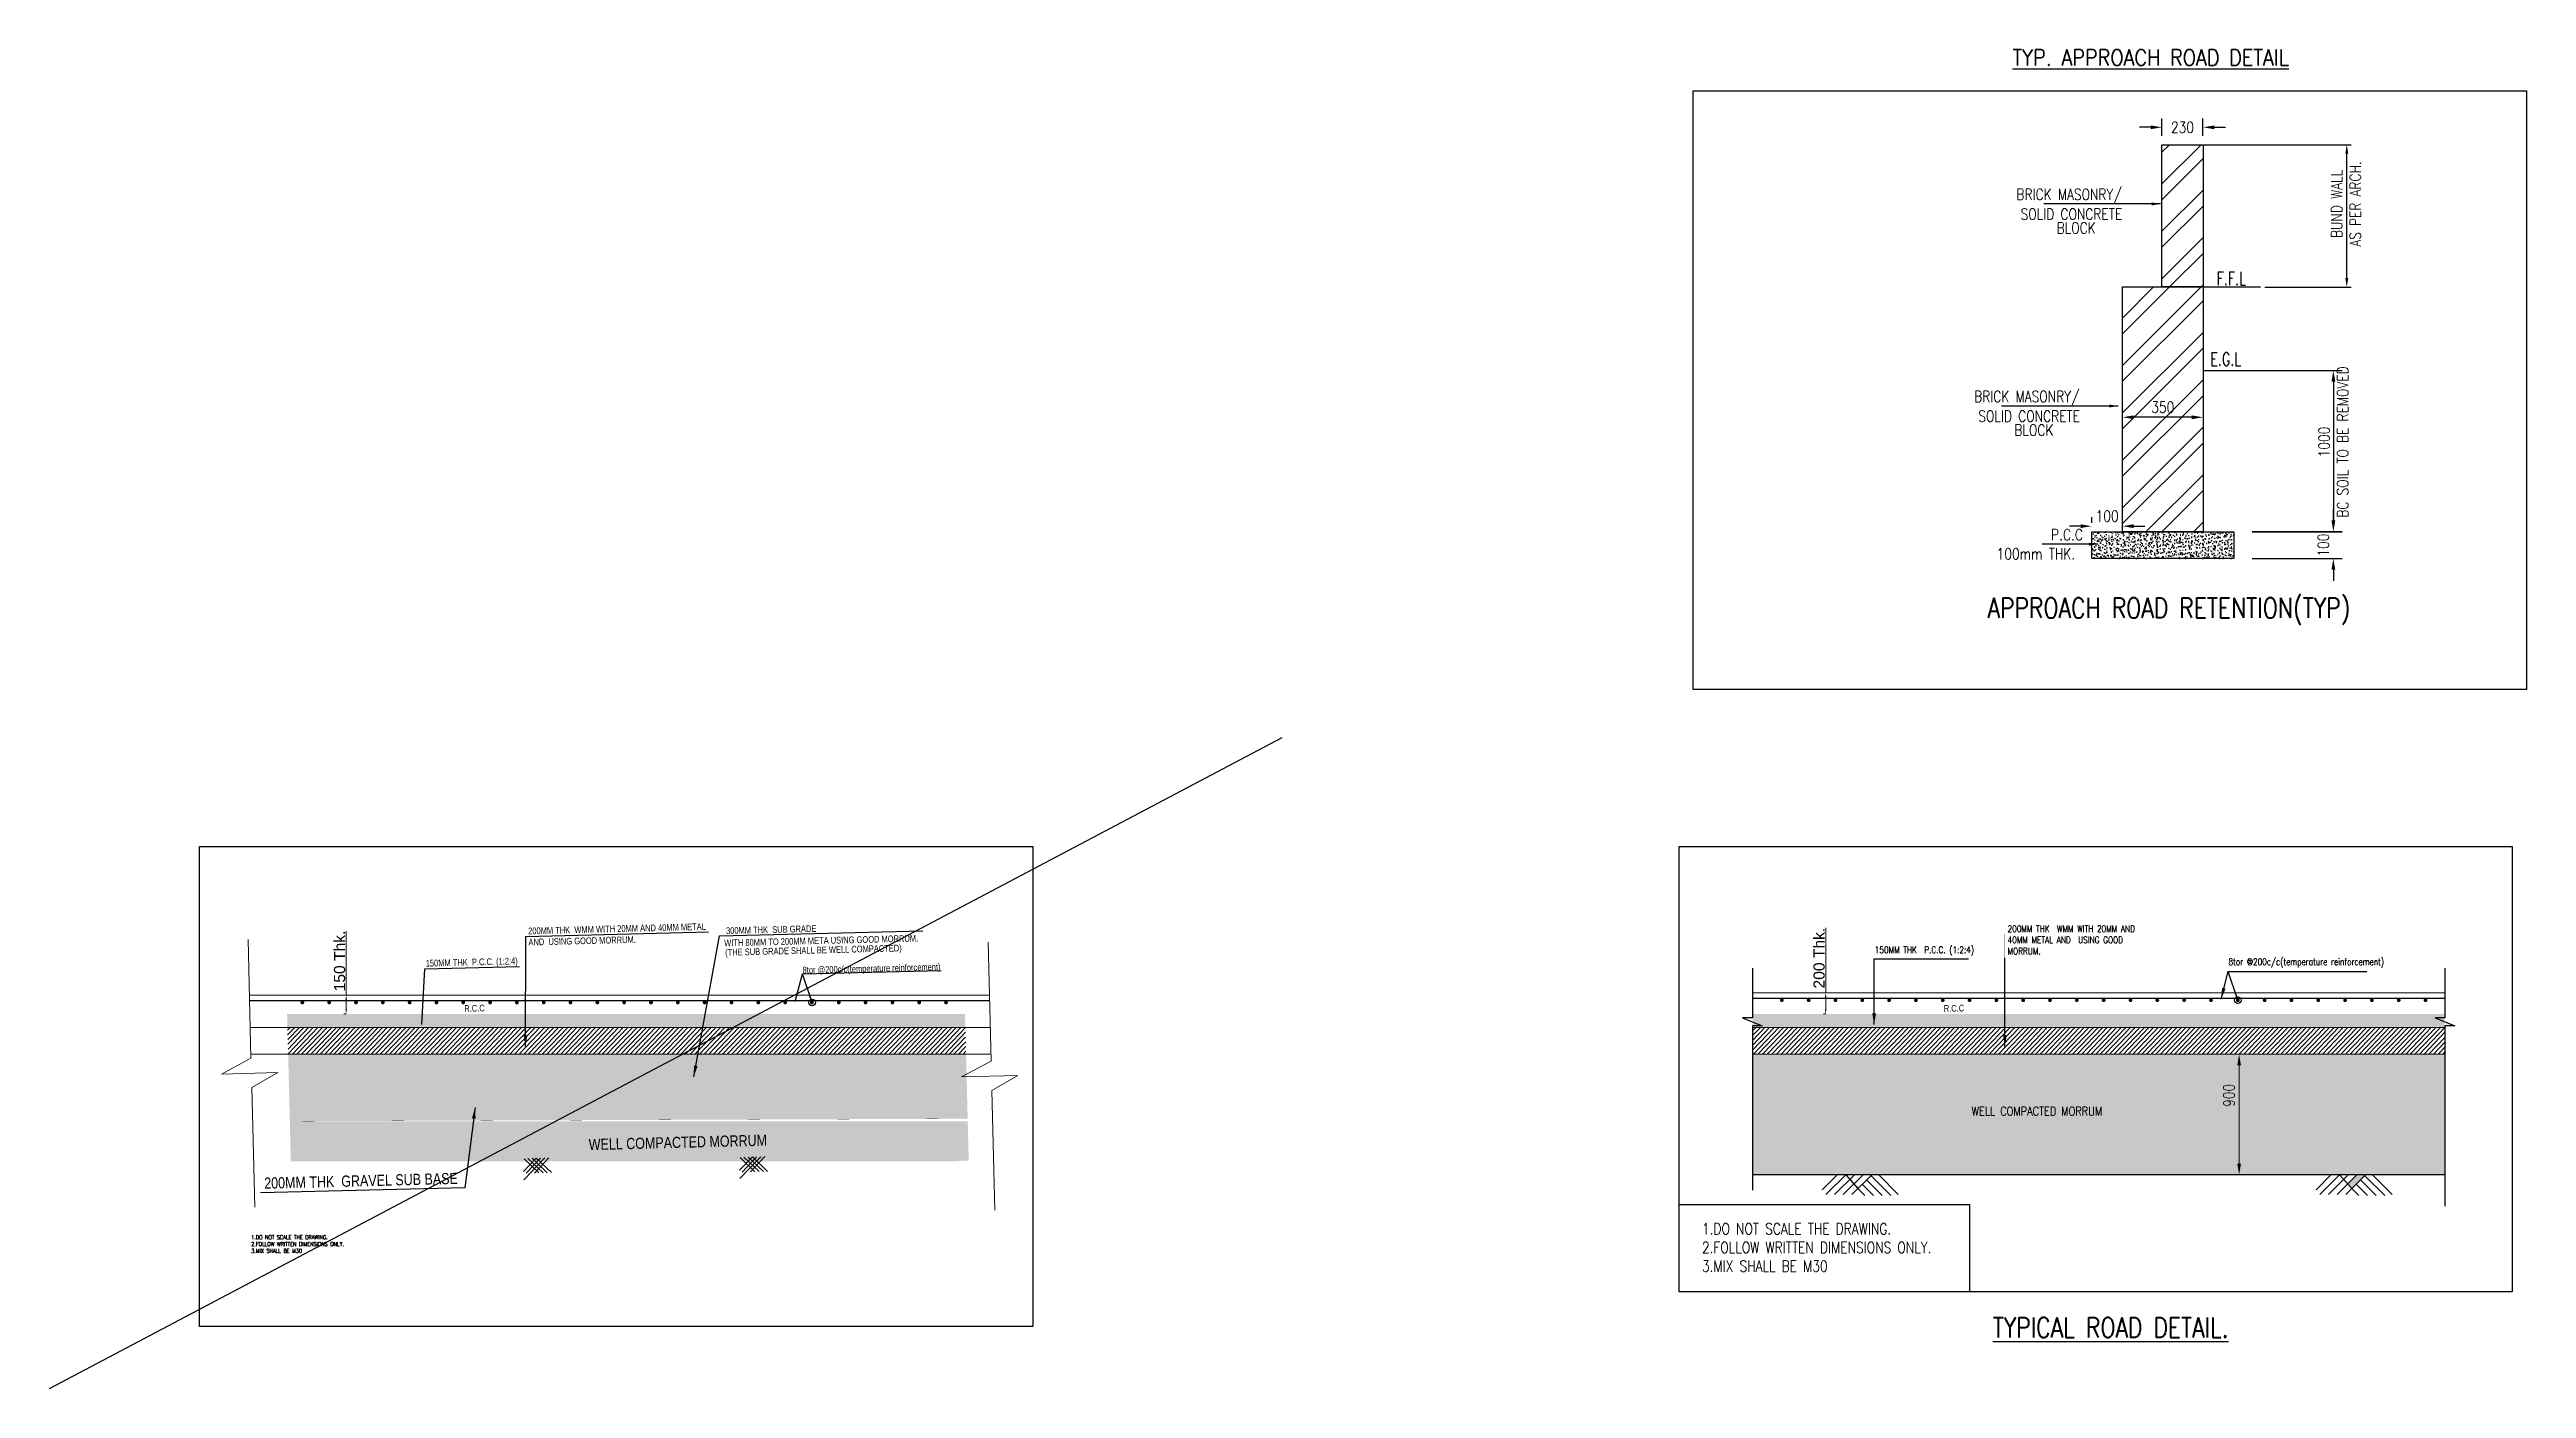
# Model space of a CAD drawing. Header units: inches. Extents: x -19274 to 36137, y -12040 to 17912.
import ezdxf
from ezdxf.enums import TextEntityAlignment as Align

# ---------------------------------------------------------------- set-up
doc = ezdxf.new("R2010")
doc.units = ezdxf.units.IN
doc.header["$MEASUREMENT"] = 0
doc.layers.get('DEFPOINTS').update_dxf_attribs({"color": 4})
for name, color, linetype, lineweight in [('beam', 3, 'Continuous', 9), ('DIM', 9, 'Continuous', 9), ('REIN', 1, 'Continuous', 25), ('ROAD', 9, 'Continuous', 15), ('TEXT', 4, 'Continuous', 9), ('WALL', 3, 'Continuous', 9)]:
    doc.layers.add(name, color=color, linetype=linetype, lineweight=lineweight)
for name, color, linetype in [('Hatch', 9, 'Continuous'), ('HT', 8, 'Continuous'), ('S-BEAM OUTER', 4, 'Continuous'), ('S-BRECK LINE', 8, 'Continuous'), ('S-COLUMN', 1, 'Continuous'), ('S-CONCRET LINE', 4, 'Continuous'), ('S-DIM-1', 5, 'Continuous'), ('S-LEVEL SECTION', 3, 'Continuous'), ('S-PCC', 9, 'Continuous'), ('S-RETAINING WALL', 8, 'Continuous'), ('S-TEXT-1', 4, 'Continuous'), ('S-TITAL', 6, 'Continuous'), ('S-TITIL', 6, 'Continuous'), ('TBLK_MAINTITLE', 83, 'Continuous')]:
    doc.layers.add(name, color=color, linetype=linetype)
doc.styles.add('DIM', font='arial.ttf', dxfattribs={"width": 0.8, "height": 125})
doc.styles.add('HEAD', font='times.ttf', dxfattribs={"width": 0.8})
doc.styles.add('ROMANS', font='simplex.shx', dxfattribs={"width": 0.8, "height": 250})
doc.styles.get("Standard").update_dxf_attribs({"font": 'arial.ttf'})
doc.dimstyles.new('DIM 100', dxfattribs={"dimscale": 100, "dimtxt": 2.5, "dimasz": 2, "dimexe": 1, "dimexo": 1, "dimgap": 1, "dimtad": 1, "dimdec": 0, "dimzin": 0, "dimdsep": 46, "dimtxsty": 'ROMANS', "dimcen": -0.1, "dimclrd": 5, "dimclre": 5, "dimclrt": 4, "dimadec": 0, "dimazin": 0, "dimtfac": 1, "dimtdec": 0, "dimtix": 1, "dimtofl": 0, "dimtmove": 0, "dimatfit": 0, "dimfxl": 1, "dimtolj": 1, "dimtzin": 0, "dimarcsym": 0})
doc.dimstyles.new('dim100', dxfattribs={"dimtxt": 250, "dimasz": 250, "dimexe": 200, "dimexo": 200, "dimgap": 100, "dimtad": 1, "dimdec": 0, "dimzin": 0, "dimdsep": 46, "dimtxsty": 'ROMANS', "dimcen": 0, "dimclrd": 5, "dimclre": 5, "dimclrt": 4, "dimadec": 0, "dimazin": 0, "dimtfac": 1, "dimtdec": 0, "dimtix": 1, "dimtofl": 0, "dimtmove": 2, "dimatfit": 3, "dimfxl": 1, "dimtolj": 1, "dimtzin": 0, "dimlwd": -1, "dimlwe": -1, "dimarcsym": 0})
doc.dimstyles.new('dim25', dxfattribs={"dimtxt": 250, "dimasz": 250, "dimexe": 200, "dimexo": 200, "dimgap": 100, "dimtad": 1, "dimdec": 0, "dimlfac": 0.25, "dimzin": 0, "dimdsep": 46, "dimtxsty": 'ROMANS', "dimcen": 0, "dimclrd": 5, "dimclre": 5, "dimclrt": 4, "dimadec": 0, "dimazin": 0, "dimtfac": 1, "dimtdec": 0, "dimtix": 1, "dimtofl": 0, "dimtmove": 2, "dimatfit": 3, "dimfxl": 1, "dimtolj": 1, "dimtzin": 0, "dimlwd": -1, "dimlwe": -1, "dimarcsym": 0})
doc.dimstyles.new('dim33.33', dxfattribs={"dimtxt": 250, "dimasz": 250, "dimexe": 200, "dimexo": 200, "dimgap": 100, "dimtad": 1, "dimdec": 0, "dimlfac": 0.333331, "dimzin": 0, "dimdsep": 46, "dimtxsty": 'ROMANS', "dimcen": 0, "dimclrd": 5, "dimclre": 5, "dimclrt": 4, "dimadec": 0, "dimazin": 0, "dimtfac": 1, "dimtdec": 0, "dimtix": 1, "dimtofl": 0, "dimtmove": 2, "dimatfit": 3, "dimfxl": 1, "dimtolj": 1, "dimtzin": 0, "dimlwd": -1, "dimlwe": -1, "dimarcsym": 0})
doc.dimstyles.get("Standard").update_dxf_attribs({"dimtxt": 0.18, "dimasz": 0.18, "dimexe": 0.18, "dimexo": 0.0625, "dimgap": 0.09, "dimtad": 0, "dimtih": 1, "dimtoh": 1, "dimdec": 4, "dimzin": 0, "dimdsep": 46, "dimtxsty": 'Standard', "dimcen": 0.09, "dimadec": 0, "dimazin": 0, "dimtfac": 1, "dimtdec": 4, "dimtofl": 0, "dimtmove": 0, "dimatfit": 3, "dimfxl": 1, "dimtolj": 1, "dimtzin": 0, "dimarcsym": 0})
doc.dimstyles.new('STANDARD$0', dxfattribs={"dimtxt": 2.5, "dimasz": 2.5, "dimexe": 0.5, "dimexo": 2, "dimgap": 20, "dimtad": 1, "dimdec": 4, "dimzin": 0, "dimdsep": 46, "dimtxsty": 'Standard', "dimcen": 2, "dimclrd": 256, "dimclre": 256, "dimclrt": 5, "dimadec": 0, "dimazin": 0, "dimtfac": 1, "dimtdec": 4, "dimtix": 1, "dimtofl": 0, "dimtmove": 0, "dimatfit": 3, "dimfxl": 1, "dimtolj": 1, "dimtzin": 0, "dimlwd": -1, "dimlwe": -1, "dimarcsym": 0})
pattern_1 = [(45, (-406310.2, 25031.5), (-530.3301, 530.3301), []), (45, (-405956.64, 25031.5), (-530.3301, 530.3301), [])]

msp = doc.modelspace()

# ---------------------------------------------------------------- texts
at = {"layer": 'S-LEVEL SECTION', "style": 'ROMANS', "width": 0.7}
for s, p in [('F.F.L', (29204, 12641)), ('E.G.L', (29063.3, 10836.2))]:
    msp.add_text(s, height=300, dxfattribs=at).set_placement(p)
at = {"layer": 'S-TEXT-1', "style": 'ROMANS', "width": 0.8}
for s, p in [('BRICK MASONRY/', (24727.2, 14547.8)), ('SOLID CONCRETE  ', (24820.8, 14107.1)), (' BLOCK ', (25490.8, 13796.1)), ('BRICK MASONRY/', (23781.5, 10026.6)), ('SOLID CONCRETE  ', (23875.1, 9585.8)), (' BLOCK ', (24545.1, 9274.8)), ('100mm THK. ', (24283.5, 6507.1)), ('P.C.C ', (25502.6, 6934.7))]:
    msp.add_text(s, height=250, dxfattribs=at).set_placement(p)
msp.add_text('8tor @200c/c(temperature reinforcement) ', height=150, dxfattribs=at).set_placement((29470.7, -2614.4), align=Align.BOTTOM_LEFT)
at = {"layer": 'S-TEXT-1', "color": 2, "style": 'ROMANS', "width": 0.8}
msp.add_text('WELL COMPACTED MORRUM', height=200, dxfattribs=at).set_placement((23725.6, -5996.7), align=Align.BOTTOM_LEFT)
at = {"layer": 'S-TEXT-1', "insert": (21558.8, -2152.6), "char_height": 150, "width": 3625.594, "attachment_point": 1, "style": 'ROMANS'}
msp.add_mtext('150MM THK  P.C.C. (1:2:4)', dxfattribs=at)
at = {"layer": 'S-TEXT-1', "insert": (17692.2, -8344.6), "char_height": 250, "width": 6042.656, "attachment_point": 1, "style": 'ROMANS', "bg_fill": 2}
msp.add_mtext('{\\Fsimplex.shx|c0;\\C256;1.DO NOT SCALE THE DRAWING.  \\P2.FOLLOW WRITTEN DIMENSIONS ONLY. \\P3.MIX SHALL BE M30', dxfattribs=at)
at = {"layer": 'S-TITAL', "style": 'ROMANS', "width": 0.8}
for s, p in [('APPROACH ROAD RETENTION(TYP)', (28138, 5421.6)), ('%%UTYPICAL ROAD DETAIL.', (26834.8, -10675.9))]:
    msp.add_text(s, height=450, dxfattribs=at).set_placement(p, align=Align.MIDDLE_CENTER)
at = {"layer": 'S-TITIL', "color": 6, "style": 'ROMANS', "width": 0.875}
msp.add_text('%%UTYP. APPROACH ROAD DETAIL', height=360, dxfattribs=at).set_placement((27732.6, 17732.4, -8.3), align=Align.MIDDLE_CENTER)
at = {"layer": 'TBLK_MAINTITLE', "color": 4, "insert": (-14762.7, -8612.3), "char_height": 90.976, "width": 5394.626, "attachment_point": 1, "style": 'HEAD'}
msp.add_mtext('{\\Fsimplex.shx|c0;\\C256;1.DO NOT SCALE THE DRAWING.  \\P2.FOLLOW WRITTEN DIMENSIONS ONLY. \\P3.MIX SHALL BE M30', dxfattribs=at)
at = {"layer": 'TEXT', "style": 'DIM', "width": 0.8}
for s, height, p in [('WITH 80MM TO 200MM META USING GOOD MORRUM.', 150, (-4178.2, -2195.3)), ('(THE SUB GRADE SHALL BE WELL COMPACTED)', 150, (-4155.5, -2404.9)), ('300MM THK  SUB GRADE', 150, (-4137.6, -1920.4)), ('8tor @200c/c(temperature reinforcement) ', 150, (-2424.4, -2802.7)), ('WELL COMPACTED MORRUM', 250, (-7206.3, -6783.9))]:
    msp.add_text(s, height=height, rotation=1.4398, dxfattribs=at).set_placement(p, align=Align.BOTTOM_LEFT)
for p in [(-9764.4, -3654.9), (23333.5, -3654.9)]:
    msp.add_text('R.C.C', height=150, rotation=1.4398, dxfattribs=at).set_placement(p, align=Align.BOTTOM_CENTER)
at = {"layer": 'TEXT', "attachment_point": 1, "rotation": 1.4398, "style": 'DIM'}
for s, insert, char_height, width in [('200MM THK  WMM WITH 20MM AND 40MM METAL AND  USING GOOD MORRUM. ', (-8568.7, -1730.7), 150, 4133.236), ('200MM THK  GRAVEL SUB BASE', (-14474.2, -7322.8), 250, 6272.645)]:
    msp.add_mtext(s, dxfattribs=dict(at, insert=insert, char_height=char_height, width=width))
at = {"layer": 'TEXT', "linetype": 'Continuous', "insert": (-10860.2, -2453.2), "char_height": 150, "width": 3625.594, "attachment_point": 1, "rotation": 1.4398, "style": 'DIM'}
msp.add_mtext('150MM THK  P.C.C. (1:2:4)', dxfattribs=at)

# ---------------------------------------------------------------- blocks, each defined once
blk = doc.blocks.new('*D2')
at = {"layer": 'DEFPOINTS', "color": 0, "transparency": 16777216}
for p in [(28901, 16173), (27981, 15784), (28901, 15784)]:
    blk.add_point(p, dxfattribs=at)
at = {"layer": 'S-RETAINING WALL', "color": 5, "transparency": 16777216}
for p, q in [((27731, 16173), (27481, 16173)), ((27981, 15984), (27981, 16373)), ((28901, 15984), (28901, 16373)), ((29151, 16173), (29401, 16173))]:
    blk.add_line(p, q, dxfattribs=at)
for points in [[(27731, 16214), (27731, 16131), (27981, 16173)], [(29151, 16214), (29151, 16131), (28901, 16173)]]:
    blk.add_solid(points, dxfattribs=at)
at = {"layer": 'S-RETAINING WALL', "color": 4, "transparency": 16777216, "insert": (28441, 16173), "char_height": 250, "attachment_point": 5, "style": 'ROMANS'}
blk.add_mtext('\\A1;230', dxfattribs=at)
blk = doc.blocks.new('*D3')
at = {"layer": 'DEFPOINTS', "color": 0, "transparency": 16777216}
for p in [(27101, 9689), (27101, 9686), (28901, 9689)]:
    blk.add_point(p, dxfattribs=at)
at = {"layer": 'S-RETAINING WALL', "color": 5, "transparency": 16777216}
for p, q in [((27101, 9489), (27101, 9486)), ((28651, 9686), (27351, 9686)), ((28901, 9489), (28901, 9486))]:
    blk.add_line(p, q, dxfattribs=at)
for points in [[(27351, 9728), (27351, 9645), (27101, 9686)], [(28651, 9728), (28651, 9645), (28901, 9686)]]:
    blk.add_solid(points, dxfattribs=at)
at = {"layer": 'S-RETAINING WALL', "color": 4, "transparency": 16777216, "insert": (28001, 9911), "char_height": 250, "attachment_point": 5, "style": 'ROMANS'}
blk.add_mtext('\\A1;350', dxfattribs=at)
blk = doc.blocks.new('*D4')
at = {"layer": 'DEFPOINTS', "color": 0, "transparency": 16777216}
for p in [(28901, 10732), (29801, 7132), (31818, 7132)]:
    blk.add_point(p, dxfattribs=at)
at = {"layer": 'S-RETAINING WALL', "color": 5, "transparency": 16777216}
for p, q in [((29101, 10732), (32018, 10732)), ((31818, 10482), (31818, 7382)), ((30001, 7132), (32018, 7132))]:
    blk.add_line(p, q, dxfattribs=at)
for points in [[(31776, 10482), (31860, 10482), (31818, 10732)], [(31776, 7382), (31860, 7382), (31818, 7132)]]:
    blk.add_solid(points, dxfattribs=at)
at = {"layer": 'S-RETAINING WALL', "color": 4, "transparency": 16777216, "insert": (31818, 9132), "char_height": 250, "attachment_point": 5, "rotation": 90, "style": 'ROMANS'}
blk.add_mtext('\\A1;1000\\PBC SOIL TO BE REMOVED', dxfattribs=at)
blk = doc.blocks.new('*D5')
at = {"layer": 'DEFPOINTS', "color": 0, "transparency": 16777216}
for p in [(29801, 7126), (29801, 6526), (31818, 6526)]:
    blk.add_point(p, dxfattribs=at)
at = {"layer": 'S-RETAINING WALL', "color": 5, "transparency": 16777216}
for p, q in [((31818, 7376), (31818, 7626)), ((30001, 7126), (32018, 7126)), ((30001, 6526), (32018, 6526)), ((31818, 6276), (31818, 6026))]:
    blk.add_line(p, q, dxfattribs=at)
for points in [[(31776, 7376), (31860, 7376), (31818, 7126)], [(31776, 6276), (31860, 6276), (31818, 6526)]]:
    blk.add_solid(points, dxfattribs=at)
at = {"layer": 'S-RETAINING WALL', "color": 4, "transparency": 16777216, "insert": (31593, 6826), "char_height": 250, "attachment_point": 5, "rotation": 90, "style": 'ROMANS'}
blk.add_mtext('\\A1;100', dxfattribs=at)
blk = doc.blocks.new('*D6')
at = {"layer": 'DEFPOINTS', "color": 0, "transparency": 16777216}
for p in [(28761, 15784), (32118, 15784), (30187, 12600)]:
    blk.add_point(p, dxfattribs=at)
at = {"layer": 'S-COLUMN', "color": 5, "lineweight": -2, "transparency": 16777216}
for p, q in [((28861, 15784), (32218, 15784)), ((32118, 12800), (32118, 15584)), ((30287, 12600), (32218, 12600))]:
    blk.add_line(p, q, dxfattribs=at)
at = {"layer": 'S-COLUMN', "color": 5, "transparency": 16777216}
for points in [[(32085, 15584), (32151, 15584), (32118, 15784)], [(32085, 12800), (32151, 12800), (32118, 12600)]]:
    blk.add_solid(points, dxfattribs=at)
at = {"layer": 'S-COLUMN', "color": 4, "transparency": 16777216, "insert": (32100, 14458), "char_height": 250, "attachment_point": 5, "rotation": 90, "style": 'ROMANS'}
blk.add_mtext('\\A1;BUND WALL\\PAS PER ARCH.', dxfattribs=at)
blk = doc.blocks.new('*D7')
at = {"layer": 'DEFPOINTS', "color": 0, "transparency": 16777216}
for p in [(27101, 7250), (26412, 7126), (27101, 7126)]:
    blk.add_point(p, dxfattribs=at)
at = {"layer": 'S-BEAM OUTER', "color": 5, "transparency": 16777216}
for p, q in [((26162, 7250), (25912, 7250)), ((26412, 7326), (26412, 7450)), ((27101, 7326), (27101, 7450)), ((27351, 7250), (27601, 7250))]:
    blk.add_line(p, q, dxfattribs=at)
for points in [[(26162, 7292), (26162, 7208), (26412, 7250)], [(27351, 7292), (27351, 7208), (27101, 7250)]]:
    blk.add_solid(points, dxfattribs=at)
at = {"layer": 'S-BEAM OUTER', "color": 4, "transparency": 16777216, "insert": (26756, 7475), "char_height": 250, "attachment_point": 5, "style": 'ROMANS'}
blk.add_mtext('\\A1;100', dxfattribs=at)
blk = doc.blocks.new('*D9')
at = {"layer": 'DEFPOINTS', "color": 0}
for p in [(20460, -3192), (20513, -3192), (20513, -3662)]:
    blk.add_point(p, dxfattribs=at)
at = {"layer": 'DIM', "linetype": 'Continuous'}
for p, q in [((20460, -3192), (20460, -1733)), ((20463, -3192), (20410, -3192)), ((20460, -3562), (20460, -3292)), ((20463, -3662), (20410, -3662))]:
    blk.add_line(p, q, dxfattribs=at)
at = {"layer": 'DIM'}
for points in [[(20477, -3292), (20444, -3292), (20460, -3192)], [(20444, -3562), (20477, -3562), (20460, -3662)]]:
    blk.add_solid(points, dxfattribs=at)
at = {"layer": 'DIM', "color": 5, "insert": (20313, -2413), "char_height": 250, "attachment_point": 5, "rotation": 90}
blk.add_mtext('\\A1;{\\C4;200 Thk.}', dxfattribs=at)
blk = doc.blocks.new('*D10')
at = {"layer": 'DEFPOINTS', "color": 0}
for p in [(-12638, -3242), (-12585, -3242), (-12585, -3662)]:
    blk.add_point(p, dxfattribs=at)
at = {"layer": 'DIM', "linetype": 'Continuous'}
for p, q in [((-12638, -3242), (-12638, -1811)), ((-12635, -3242), (-12688, -3242)), ((-12635, -3662), (-12688, -3662)), ((-12638, -3562), (-12638, -3342))]:
    blk.add_line(p, q, dxfattribs=at)
at = {"layer": 'DIM'}
for points in [[(-12621, -3342), (-12654, -3342), (-12638, -3242)], [(-12654, -3562), (-12621, -3562), (-12638, -3662)]]:
    blk.add_solid(points, dxfattribs=at)
at = {"layer": 'DIM', "color": 5, "insert": (-12785, -2477), "char_height": 250, "attachment_point": 5, "rotation": 90}
blk.add_mtext('\\A1;150 Thk.', dxfattribs=at)
blk = doc.blocks.new('*D16')
at = {"layer": 'DEFPOINTS', "color": 0}
for p in [(34313, -4562), (29709, -7261), (34313, -7261)]:
    blk.add_point(p, dxfattribs=at)
at = {"layer": 'ROAD', "color": 5, "linetype": 'Continuous'}
for p, q in [((34113, -4562), (29509, -4562)), ((29709, -4812), (29709, -7011)), ((34113, -7261), (29509, -7261))]:
    blk.add_line(p, q, dxfattribs=at)
at = {"layer": 'ROAD', "color": 5}
for points in [[(29751, -4812), (29668, -4812), (29709, -4562)], [(29668, -7011), (29751, -7011), (29709, -7261)]]:
    blk.add_solid(points, dxfattribs=at)
at = {"layer": 'ROAD', "color": 4, "lineweight": -3, "insert": (29483, -5483), "char_height": 250, "attachment_point": 5, "rotation": 90, "style": 'ROMANS'}
blk.add_mtext('\\A1;900', dxfattribs=at)

# ---------------------------------------------------------------- dimensions: what is measured, and where the dimension line sits
at = {"layer": 'DIM', "linetype": 'Continuous'}
for base, p1, p2, text, override, picture, middle in [((-12637.5, -3241.8), (-12585, -3661.8), (-12585, -3241.8), '150 Thk.', {"dimtxt": 250, "dimasz": 100, "dimexe": 50, "dimexo": 50, "dimdec": 0, "dimlfac": 0.33334, "dimcen": 0.09, "dimtdec": 0, "dimtix": 0}, '*D10', (-12637.5, -2476.5)), ((20460.4, -3191.8), (20512.9, -3661.8), (20512.9, -3191.8), '{\\C4;200 Thk.}', {"dimtxt": 250, "dimasz": 100, "dimexe": 50, "dimexo": 50, "dimdec": 0, "dimlfac": 0.33334, "dimtxsty": 'Standard', "dimcen": 0.09, "dimtdec": 0, "dimtix": 0}, '*D9', (20460.4, -2412.6))]:
    dim = msp.add_linear_dim(base=base, p1=p1, p2=p2, angle=90, text=text, dimstyle='STANDARD$0', override=override, dxfattribs=at)
    dim.commit()
    dim.dimension.update_dxf_attribs({"geometry": picture, "text_midpoint": middle, "dimtype": 161})
at = {"layer": 'ROAD', "linetype": 'Continuous', "lineweight": -3}
dim = msp.add_linear_dim(base=(29709.2, -7260.6), p1=(34313.1, -4561.8), p2=(34313.1, -7260.6), angle=90, dimstyle='dim33.33', dxfattribs=at)
dim.commit()
dim.dimension.update_dxf_attribs({"geometry": '*D16', "text_midpoint": (29483.4, -5482.8), "dimtype": 160})
at = {"layer": 'S-BEAM OUTER', "color": 5}
dim = msp.add_linear_dim(base=(27101.2, 7250), p1=(26411.7, 7126.4), p2=(27101.2, 7126.4), text='100', dimstyle='dim100', dxfattribs=at)
dim.commit()
dim.dimension.update_dxf_attribs({"geometry": '*D7', "text_midpoint": (26756.4, 7475)})
at = {"layer": 'S-COLUMN'}
dim = msp.add_linear_dim(base=(32117.9, 15783.9), p1=(30187.2, 12600.4), p2=(28761.2, 15783.9), angle=90, text='BUND WALL\\PAS PER ARCH.', dimstyle='DIM 100', override={"dimtmove": 1, "dimfxl": 0.07, "dimarcsym": 1}, dxfattribs=at)
dim.commit()
dim.dimension.update_dxf_attribs({"geometry": '*D6', "text_midpoint": (32532.8, 14458.2), "dimtype": 160})
at = {"layer": 'S-RETAINING WALL'}
dim = msp.add_linear_dim(base=(28901.2, 16172.6), p1=(27981.2, 15783.9), p2=(28901.2, 15783.9), angle=0, dimstyle='dim25', dxfattribs=at)
dim.commit()
dim.dimension.update_dxf_attribs({"geometry": '*D2', "text_midpoint": (28441.2, 16172.6), "dimtype": 161})
dim = msp.add_linear_dim(base=(31817.9, 7132.4), p1=(28901.2, 10732.4), p2=(29801.2, 7132.4), angle=90, text='1000\\PBC SOIL TO BE REMOVED', dimstyle='dim25', dxfattribs=at)
dim.commit()
dim.dimension.update_dxf_attribs({"geometry": '*D4', "text_midpoint": (31817.9, 9132.4), "dimtype": 160})
dim = msp.add_aligned_dim(p1=(28901.2, 9688.6), p2=(27101.2, 9688.6), distance=2.3, text='350', dimstyle='dim25', dxfattribs=at)
dim.commit()
dim.dimension.update_dxf_attribs({"geometry": '*D3', "text_midpoint": (28001.2, 9911.2)})
dim = msp.add_linear_dim(base=(31817.9, 6526.4), p1=(29801.2, 7126.4), p2=(29801.2, 6526.4), angle=90, text='100', dimstyle='dim25', dxfattribs=at)
dim.commit()
dim.dimension.update_dxf_attribs({"geometry": '*D5', "text_midpoint": (31592.9, 6826.4)})

# ---------------------------------------------------------------- hatches: boundary and pattern name
at = {"layer": 'DIM', "linetype": 'Continuous'}
h = msp.add_hatch(dxfattribs=at)
h.set_pattern_fill('ANSI31', color=256, scale=600, angle=1.4398, style=0)
h.set_pattern_definition([(46.4398, (-898002.03, 148594.97), (-54.348804, 51.683726), [])])
h.paths.add_polyline_path([(1229.2, -4561.8), (1214.1, -3961.8), (-13951.5, -3961.8), (-13936.4, -4561.8)])
h = msp.add_hatch(dxfattribs=at)
h.set_pattern_fill('ANSI31', color=256, scale=600, angle=1.4398, style=0)
h.set_pattern_definition([(46.4398, (-864904.13, 148594.97), (-54.348804, 51.683726), [])])
edge = h.paths.add_edge_path()
edge.add_line((34327.1, -4561.8), (34312, -3961.8))
edge.add_line((34312, -3961.8), (18822, -3961.8))
edge.add_line((18822, -3961.8), (18829.6, -4561.8))
edge.add_line((18822, -4561.8), (34327.1, -4561.8))
at = {"layer": 'Hatch', "linetype": 'Continuous'}
h = msp.add_hatch(dxfattribs=at)
h.set_pattern_fill('AR-CONC', color=256, scale=25, angle=1.4398, style=0)
h.set_pattern_definition([(51.4398, (-898002.03, 148594.97), (179.652619, -11.177503), [18.75, -206.25]), (356.4398, (-898002.03, 148594.97), (-39.40189, 187.117075), [15, -165]), (101.891244, (-897987.06, 148594.04), (140.25073, 175.93957), [15.935048, -175.285528]), (47.624, (-898003.29, 148644.95), (267.76583, -34.66272), [28.125, -309.375]), (98.075435, (-897980.97, 148642.06), (227.47264, 249.32398), [23.902585, -262.92844]), (352.623964, (-898003.3, 148644.95), (227.47264, 249.32398), [22.5, -247.5]), (22.4398, (-897977.98, 148633.08), (151.70876, -96.873383), [18.75, -206.25]), (327.4398, (-897977.98, 148633.08), (56.25449, 182.758696), [15, -165]), (72.891244, (-897965.34, 148625.01), (207.963247, 85.885313), [15.935047, -175.285528]), (38.9397996, (-898002.03, 148594.97), (0.9478815, 83.273572), [0, -163, 0, -167.5, 0, -165.625]), (8.9398, (-898002.03, 148594.97), (63.269064, 100.2243074), [0, -95.5, 0, -159.25, 0, -63.125]), (328.9398, (-898057.76, 148593.57), (133.555156, -2.283652), [0, -62.5, 0, -195, 0, -258.75]), (318.9398, (-898082.75, 148592.94), (145.121687, 28.681715), [0, -81.25, 0, -129.5, 0, -183.75])])
h.paths.add_polyline_path([(1214.1, -3961.8), (1206.5, -3661.8), (-13959.1, -3661.8), (-13951.5, -3961.8)])
h = msp.add_hatch(dxfattribs=at)
h.set_pattern_fill('AR-CONC', color=256, scale=25, angle=1.4398, style=0)
h.set_pattern_definition([(51.4398, (-864904.13, 148594.97), (179.652619, -11.177503), [18.75, -206.25]), (356.4398, (-864904.13, 148594.97), (-39.40189, 187.117075), [15, -165]), (101.891244, (-864889.16, 148594.04), (140.25073, 175.93957), [15.935048, -175.285528]), (47.624, (-864905.39, 148644.95), (267.76583, -34.66272), [28.125, -309.375]), (98.075435, (-864883.07, 148642.06), (227.47264, 249.32398), [23.902585, -262.92844]), (352.623964, (-864905.4, 148644.95), (227.47264, 249.32398), [22.5, -247.5]), (22.4398, (-864880.08, 148633.08), (151.70876, -96.873383), [18.75, -206.25]), (327.4398, (-864880.08, 148633.08), (56.25449, 182.758696), [15, -165]), (72.891244, (-864867.44, 148625.01), (207.963247, 85.885313), [15.935047, -175.285528]), (38.9397996, (-864904.13, 148594.97), (0.9478815, 83.273572), [0, -163, 0, -167.5, 0, -165.625]), (8.9398, (-864904.13, 148594.97), (63.269064, 100.2243074), [0, -95.5, 0, -159.25, 0, -63.125]), (328.9398, (-864959.864, 148593.57), (133.555156, -2.283652), [0, -62.5, 0, -195, 0, -258.75]), (318.9398, (-864984.86, 148592.94), (145.121687, 28.681715), [0, -81.25, 0, -129.5, 0, -183.75])])
edge = h.paths.add_edge_path()
edge.add_line((34312, -3961.8), (34304.4, -3661.8))
edge.add_line((34304.4, -3661.8), (19138.8, -3661.8))
edge.add_line((18821.8, -3661.8), (18829.3, -3961.8))
edge.add_line((18829.3, -3961.8), (34312, -3961.8))
h = msp.add_hatch(dxfattribs=at)
h.set_pattern_fill('GRAVEL', color=256, scale=1000, angle=1.4398, style=0)
h.set_pattern_definition([(229.452587, (-987906.48, 304113.24), (-7771.3348294, -9198.171284), [134.536, -13319.088]), (186.4095403, (-987993.94, 304011.01), (11971.0847274, 1301.203461), [230.868, -22855.9248]), (133.950247, (-988223.365, 303985.236), (10273.235357, -10745.2610623), [162.788, -16116.0326]), (268.7134886, (-988606.96, 303725.515), (497.152304, 20018.812142), [210.238, -20813.558]), (294.273454, (-988611.68, 303515.33), (-5299.9405698, 11870.5783327), [206.155, -20409.3731]), (358.7134886, (-988526.93, 303327.4), (-20018.812142, 497.152304), [210.238, -20813.558]), (39.13404, (-988316.747, 303322.68), (-12744.6296166, -10323.4885543), [278.029, -27524.84855]), (73.695128, (-988101.088, 303498.154), (6445.0047697, 22168.9402883), [262.488, -25986.3215]), (122.869365, (-988027.395, 303750.085), (-8324.12, 12794.882814), [210.95, -20884.0731]), (176.676158, (-988141.88, 303927.265), (11021.6536475, -723.291692), [240.832, -11800.7626]), (223.8372374, (-988382.31, 303941.228), (-11719.8187408, -11298.0462328), [311.448, -30833.375]), (140.253874, (-987617.02, 303740.39), (-7148.549532, 5822.219472), [106.301, -10523.8448]), (172.909034, (-987698.755, 303808.36), (13046.1488005, -1672.7227718), [202.237, -20021.5114]), (226.4398, (-987899.45, 303833.3), (25.1266, -999.6843), [141.421, -1272.7926]), (204.63839, (-987972.44, 303951.53), (4948.168189, 2125.001548), [76.158, -7539.6151]), (293.24121, (-988041.66, 303919.78), (-1075.064073, 2973.926233), [107.703, -5277.4618]), (32.403556, (-987999.16, 303820.82), (2948.799634, 2074.74835), [174.929, -5656.0229]), (163.00485, (-987851.47, 303914.56), (2024.49515, -949.43108), [126.491, -3035.7867]), (17.82934, (-988621.48, 303905.207), (9921.4629757, 3250.318818), [177.2, -17542.8451]), (71.7859755, (-988452.79, 303959.46), (-3722.3445234, -11097.0334435), [148.661, -14717.4077]), (294.63839, (-987856.5, 304114.5), (-2125.001548, 4948.168189), [152.315, -7463.4581]), (345.050259, (-987793, 303976.046), (-10072.2225677, 2747.786845), [177.2, -17542.8451]), (340.883754, (-988605.9, 303285.4), (-5048.674583, 1873.735561), [170.88, -8373.1237]), (296.21494, (-988444.444, 303229.44), (-5274.813971, 10870.8940556), [143.178, -14174.6431]), (68.241209, (-987821.37, 303115.06), (1873.735561, 5048.674583), [152.315, -7463.4581]), (18.793824, (-987764.91, 303256.525), (-12895.3892086, -4325.3828912), [167.631, -16595.4236]), (70.883754, (-988311.22, 303102.75), (-1873.735561, -5048.674583), [85.44, -8458.5637]), (102.749732, (-987881.35, 303113.55), (-1100.19067, 3973.61051), [50.99, -5048.0295]), (167.403556, (-987892.6, 303163.29), (3024.17943, -924.30448), [206.155, -3916.9506]), (187.4488055, (-988093.8, 303208.246), (9971.716173, 1250.9502638), [191.05, -18913.9232]), (305.129867, (-987996.9, 303730.85), (-1049.937474, 1974.241956), [144.222, -3461.3293]), (354.597026, (-987913.91, 303612.894), (17044.8859092, -1572.2163771), [251.794, -24927.5626]), (62.385195, (-987663.24, 303589.18), (-3822.850918, -7098.296335), [102.956, -10192.6741]), (91.4398, (-987615.5, 303680.4), (-1024.8109, 974.5577), [60, -940]), (121.696237, (-988114.55, 303237.734), (4174.6232993, -6897.2835455), [138.924, -13753.52]), (49.452587, (-988187.54, 303355.94), (7771.3348294, 9198.171284), [269.072, -13184.552]), (1.4398, (-988012.6, 303560.4), (974.5577, 1024.8109), [260, -740]), (326.744646, (-987752.706, 303566.93), (10172.7289623, -6746.5239536), [158.114, -15653.2743]), (255.494404, (-987620.49, 303480.22), (-899.177883, -4023.863707), [145.602, -7134.5079]), (209.085775, (-987656.955, 303339.264), (-18742.7352796, -10474.2481462), [237.065, -23469.4742]), (176.8658783, (-987864.125, 303224.02), (-13021.0222018, 673.0384946), [250.799, -24829.0734])])
h.paths.add_polyline_path([(1251.8, -5461.8), (1229.2, -4561.8), (-13936.4, -4561.8), (-13913.8, -5461.8)])
h = msp.add_hatch(dxfattribs=at)
h.set_pattern_fill('GRAVEL', color=30, scale=500, angle=1.4398, style=0)
h.set_pattern_definition([(229.452587, (-897402.168, 336591.78), (-3885.6674148, -4599.085642), [67.268, -6659.54402]), (186.4095403, (-897445.897, 336540.665), (5985.54236375, 650.60173055), [115.434, -11427.96238]), (133.9502467, (-897560.61, 336527.78), (5136.6176785, -5372.6305312), [81.394, -8058.0163]), (268.7134886, (-897752.407, 336397.918), (248.576152, 10009.4060711), [105.119, -10406.77902]), (294.2734538, (-897754.767, 336292.826), (-2649.9702849, 5935.2891664), [103.0775, -10204.68656]), (358.7134886, (-897712.393, 336198.86), (-10009.4060711, 248.576152), [105.119, -10406.77902]), (39.13404, (-897607.3, 336196.5), (-6372.31480837, -5161.7442772), [139.0145, -13762.42427]), (73.695128, (-897499.47, 336284.238), (3222.50238487, 11084.4701443), [131.244, -12993.16075]), (122.8693652, (-897462.624, 336410.203), (-4162.06, 6397.441407), [105.475, -10442.03655]), (176.676158, (-897519.87, 336498.793), (5510.8268238, -361.645846), [120.416, -5900.3813]), (223.8372374, (-897640.082, 336505.775), (-5859.90937045, -5649.02311644), [155.724, -15416.6875]), (140.2538744, (-897257.44, 336405.358), (-3574.274766, 2911.1097362), [53.1505, -5261.9224]), (172.909034, (-897298.305, 336439.341), (6523.0744003, -836.3613859), [101.1185, -10010.7557]), (226.4398, (-897398.65, 336451.82), (12.5633, -499.84214), [70.7105, -636.39628]), (204.63839, (-897435.146, 336510.926), (2474.0840943, 1062.500774), [38.079, -3769.80755]), (293.241209, (-897469.76, 336495.05), (-537.532037, 1486.963116), [53.8515, -2638.7309]), (32.403556, (-897448.51, 336445.57), (1474.399817, 1037.374175), [87.4645, -2828.01145]), (163.00485, (-897374.66, 336492.44), (1012.247577, -474.71554), [63.2455, -1517.89333]), (17.82934, (-897759.667, 336487.764), (4960.7314879, 1625.1594091), [88.6, -8771.42257]), (71.7859755, (-897675.322, 336514.892), (-1861.1722617, -5548.5167218), [74.3305, -7358.70387]), (294.63839, (-897377.175, 336592.41), (-1062.500774, 2474.0840943), [76.1575, -3731.72905]), (345.0502593, (-897345.426, 336523.184), (-5036.1112839, 1373.8934225), [88.6, -8771.42257]), (340.8837544, (-897751.88, 336177.86), (-2524.3372916, 936.8677805), [85.44, -4186.56187]), (296.21494, (-897671.15, 336149.88), (-2637.4069856, 5435.4470278), [71.589, -7087.32153]), (68.241209, (-897359.614, 336092.69), (936.8677805, 2524.3372916), [76.1575, -3731.72905]), (18.7938242, (-897331.382, 336163.423), (-6447.69460435, -2162.6914456), [83.8155, -8297.7118]), (70.8837544, (-897604.536, 336086.535), (-936.8677805, -2524.3372916), [42.72, -4229.28187]), (102.749732, (-897389.6, 336091.94), (-550.095336, 1986.805255), [25.495, -2524.01476]), (167.403556, (-897395.23, 336116.8), (1512.089715, -462.15224), [103.0775, -1958.4753]), (187.4488055, (-897495.827, 336139.284), (4985.8580866, 625.4751319), [95.525, -9456.9616]), (305.129867, (-897447.38, 336400.58), (-524.968737, 987.120978), [72.111, -1730.66464]), (354.5970262, (-897405.883, 336341.607), (8522.4429547, -786.10818857), [125.897, -12463.7813]), (62.3851955, (-897280.545, 336329.753), (-1911.425459, -3549.1481674), [51.478, -5096.33707]), (91.4398, (-897256.7, 336375.37), (-512.40544, 487.27884), [30, -470]), (121.6962367, (-897506.2, 336154.028), (2087.3116497, -3448.6417728), [69.462, -6876.76]), (49.452587, (-897542.698, 336213.13), (3885.6674148, 4599.085642), [134.536, -6592.27602]), (1.4398, (-897455.24, 336315.36), (487.27884, 512.40544), [130, -370]), (326.744646, (-897325.28, 336318.625), (5086.3644812, -3373.2619768), [79.057, -7826.63715]), (255.494404, (-897259.17, 336275.27), (-449.5889413, -2011.9318537), [72.801, -3567.25394]), (209.085775, (-897277.405, 336204.792), (-9371.3676399, -5237.12407316), [118.5325, -11734.7371]), (176.8658783, (-897380.99, 336147.172), (-6510.511101, 336.5192473), [125.3995, -12414.5367])])
h.paths.add_polyline_path([(1265.4, -6005), (1251.8, -5461.8), (-13913.8, -5461.8), (-13898.7, -6061.8)])
at = {"layer": 'ROAD', "linetype": 'Continuous', "lineweight": -3}
h = msp.add_hatch(dxfattribs=at)
h.set_pattern_fill('AR-SAND', color=256, scale=150, angle=1)
h.set_pattern_definition([(38.5, (0, 7564.94), (-14.4917, 288.8146), [0, -228, 0, -255, 0, -243.75]), (8.5, (0, 7564.94), (258.038, 427.8905), [0, -123, 0, -205.5, 0, -78.75]), (328.5, (-184.47, 7561.72), (466.6005, 9.2676), [0, -75, 0, -270, 0, -352.5]), (318.5, (-184.47, 7561.72), (448.1707, 139.839), [0, -37.5, 0, -177, 0, -202.5])])
h.paths.add_polyline_path([(18822, -4561.8), (34313.1, -4561.8), (34313.1, -7260.6), (32696.7, -7260.6), (32537.9, -7260.6), (32230, -7568.6), (32139, -7465.9), (32344.3, -7260.6), (32150.6, -7260.6), (31957, -7260.6), (31763.4, -7260.6), (21647.8, -7260.6), (21489, -7260.6), (21295.4, -7260.6), (21101.8, -7260.6), (20908.1, -7260.6), (20714.5, -7260.6), (18822, -7260.6)])
h.paths.add_polyline_path([(23675.6, -5680), (23675.6, -5980), (27051.8, -5980), (27051.8, -5680)], flags=24)
h.paths.add_polyline_path([(29295.9, -5802.4), (29670.9, -5802.4), (29670.9, -5163.1), (29295.9, -5163.1)], flags=24)
h = msp.add_hatch(dxfattribs=at)
h.set_pattern_fill('AR-SAND', color=256, scale=100, angle=1.4398)
h.set_pattern_definition([(38.9398, (-898855.96, 182845.25), (-11.1388, 192.463262), [0, -152, 0, -170, 0, -162.5]), (8.9398, (-898855.96, 182845.25), (169.8307, 286.57235), [0, -82, 0, -137, 0, -52.5]), (328.9398, (-898978.92, 182842.16), (311.301646, 8.390506), [0, -50, 0, -180, 0, -235]), (318.9398, (-898978.92, 182842.16), (298.31245, 95.29322), [0, -25, 0, -118, 0, -135])])
h.paths.add_polyline_path([(1289, -6943.6), (1266.9, -6061.6), (-13898.8, -6061.5), (-13876.2, -6960.4), (1043.5, -6960.4), (1043.2, -6949.8)])
at = {"layer": 'S-BEAM OUTER'}
h = msp.add_hatch(dxfattribs=at)
h.set_pattern_fill('ANSI32', color=9, scale=2000, style=0)
h.set_pattern_definition(pattern_1)
h.paths.add_polyline_path([(28901.2, 15783.9), (27981.2, 15783.9), (27981.2, 12600.4), (28901.2, 12600.4)])
h = msp.add_hatch(dxfattribs=at)
h.set_pattern_fill('ANSI32', color=9, scale=2000, style=0)
h.set_pattern_definition(pattern_1)
h.paths.add_polyline_path([(28901.2, 12600.4), (27981.2, 12600.4), (27101.2, 12600.4), (27101.2, 9132.4), (27101.2, 7126.4), (28901.2, 7126.4), (28901.2, 9132.4)])
h.paths.add_polyline_path([(27713.7, 10098.7), (28288.7, 10098.7), (28288.7, 9723.7), (27713.7, 9723.7)], flags=24)
at = {"layer": 'S-PCC'}
h = msp.add_hatch(dxfattribs=at)
h.set_pattern_fill('AR-CONC', color=256, scale=25)
h.set_pattern_definition([(50, (-406310.19, 25031.53), (179.315046, -15.688034), [18.75, -206.25]), (355, (-406310.2, 25031.53), (-34.68783, 188.04803), [15, -165]), (100.4514, (-406295.25, 25030.22), (144.627345, 172.359886), [15.93505, -175.28553]), (46.1842, (-406310.2, 25081.53), (266.81026, -41.37975), [28.125, -309.375]), (96.6356, (-406287.96, 25078.08), (233.66568, 243.52947), [23.90257, -262.92825]), (351.1842, (-406310.2, 25081.53), (233.66549, 243.52965), [22.5, -247.5]), (21, (-406285.19, 25069.03), (149.226763, -100.654723), [18.75, -206.25]), (326, (-406285.2, 25069.03), (60.82883, 181.28751), [15, -165]), (71.4514, (-406272.76, 25060.64), (210.05566, 80.632624), [15.93505, -175.28553]), (37.5, (-406310.19, 25031.53), (3.039964, 83.223463), [0, -163, 0, -167.5, 0, -165.625]), (7.5, (-406310.19, 25031.53), (65.767384, 98.602928), [0, -95.5, 0, -159.25, 0, -63.125]), (327.5, (-406365.94, 25031.53), (133.455609, -5.638718), [0, -62.5, 0, -195, 0, -258.75]), (317.5, (-406390.94, 25031.53), (145.796542, 25.026246), [0, -81.25, 0, -129.5, 0, -183.75])])
h.paths.add_polyline_path([(29590.6, 7126.4), (26411.7, 7126.4), (26411.7, 6526.4), (29590.6, 6526.4)])

# ---------------------------------------------------------------- linework, layer by layer
msp.add_line((-19274.2, -12039.6), (8302.8, 2526.2))
for points in [[(17497.3, 16987.2), (36137.3, 16987.2), (36137.3, 3596.6), (17497.3, 3596.6)], [(-15919.1, 86.5), (2720.9, 86.5), (2720.9, -10656.8), (-15919.1, -10656.8)]]:
    msp.add_lwpolyline(points, close=True)
at = {"layer": 'beam'}
for p, q in [((-14802.8, -3241.8), (1753.2, -3241.8)), ((18822, -3191.8), (34313.1, -3191.8))]:
    msp.add_line(p, q, dxfattribs=at)
at = {"layer": 'DIM', "linetype": 'Continuous'}
for p, q in [((-14802.8, -3241.8), (1753.2, -3241.8)), ((18822, -3191.8), (34313.1, -3191.8)), ((-14784.7, -3961.8), (1771.3, -3961.8)), ((18822, -3961.8), (34313.1, -3961.8)), ((-14769.6, -4561.8), (1786.4, -4561.8)), ((18822, -4561.8), (34313.1, -4561.8))]:
    msp.add_line(p, q, dxfattribs=at)
at = {"layer": 'Hatch', "linetype": 'Continuous'}
for p, q in [((-8668.9, -7186.6), (-8384.4, -6887.5)), ((-8664.2, -7372.5), (-8471.3, -7169.6)), ((-8325.9, -7218), (-8657, -6903.2)), ((-8614, -7225.3), (-8290.5, -6885.1)), ((-8232, -7215.7), (-8572.2, -6892.2)), ((-8520.1, -7222.9), (-8196.7, -6882.7)), ((-8138.1, -7213.3), (-8478.3, -6889.8)), ((-8426.3, -7220.5), (-8102.8, -6880.4)), ((-8044.3, -7210.9), (-8384.4, -6887.5)), ((-3836.3, -7159.6), (-3551.8, -6860.5)), ((-3831.6, -7345.5), (-3638.7, -7142.7)), ((-3493.3, -7191.1), (-3824.4, -6876.2)), ((-3781.4, -7198.3), (-3458, -6858.1)), ((-3399.5, -7188.7), (-3739.6, -6865.2)), ((-3687.6, -7195.9), (-3364.1, -6855.8)), ((-3305.6, -7186.3), (-3645.7, -6862.9)), ((-3593.7, -7193.6), (-3270.2, -6853.4)), ((-3211.7, -7184), (-3551.8, -6860.5))]:
    msp.add_line(p, q, dxfattribs=at)
at = {"layer": 'Hatch', "linetype": 'Continuous', "const_width": 1}
for points in [[(1763.7, -3661.8), (-14792.3, -3661.8)], [(34313.1, -3661.8), (18822, -3661.8)]]:
    msp.add_lwpolyline(points, dxfattribs=at)
at = {"layer": 'HT', "color": 8}
for p, q in [((20381.1, -7594.1), (20714.5, -7260.6)), ((20465.1, -7703.7), (20908.1, -7260.6)), ((20658.8, -7703.7), (21101.8, -7260.6)), ((20852.4, -7703.7), (21295.4, -7260.6)), ((20908.1, -7260.6), (21181.2, -7568.6)), ((21046, -7703.7), (21489, -7260.6)), ((21181.2, -7568.6), (21336.9, -7724.3)), ((21278, -7471.7), (21530.5, -7724.3)), ((21374.8, -7374.9), (21724.2, -7724.3)), ((21474.8, -7281.2), (21917.8, -7724.3)), ((21647.8, -7260.6), (22084.7, -7697.6)), ((31429.9, -7594.1), (31763.4, -7260.6)), ((31514, -7703.7), (31957, -7260.6)), ((31707.6, -7703.7), (32150.6, -7260.6)), ((31901.3, -7703.7), (32344.3, -7260.6)), ((31957, -7260.6), (32230, -7568.6)), ((32094.9, -7703.7), (32537.9, -7260.6)), ((32230, -7568.6), (32385.8, -7724.3)), ((32326.9, -7471.7), (32579.4, -7724.3)), ((32423.7, -7374.9), (32773, -7724.3)), ((32523.7, -7281.2), (32966.7, -7724.3)), ((32696.7, -7260.6), (33133.6, -7697.6))]:
    msp.add_line(p, q, dxfattribs=at)
at = {"layer": 'REIN', "linetype": 'Continuous', "lineweight": 30}
for p, q in [((18822, -3311.8), (34313.1, -3311.8)), ((-14799.8, -3361.8), (1756.2, -3361.8))]:
    msp.add_line(p, q, dxfattribs=at)
at = {"layer": 'REIN', "const_width": 42.2}
for points in [[(19458, -3355.1, 1), (19500.1, -3354, 1)], [(20058, -3355.1, 1), (20100.1, -3354, 1)], [(20658, -3355.1, 1), (20700.1, -3354, 1)], [(21258, -3355.1, 1), (21300.1, -3354, 1)], [(21858, -3355.1, 1), (21900.1, -3354, 1)], [(22458, -3355.1, 1), (22500.1, -3354, 1)], [(23058, -3355.1, 1), (23100.1, -3354, 1)], [(23658, -3355.1, 1), (23700.1, -3354, 1)], [(24258, -3355.1, 1), (24300.1, -3354, 1)], [(24858, -3355.1, 1), (24900.1, -3354, 1)], [(25458, -3355.1, 1), (25500.1, -3354, 1)], [(26058, -3355.1, 1), (26100.1, -3354, 1)], [(26658, -3355.1, 1), (26700.1, -3354, 1)], [(27258, -3355.1, 1), (27300.1, -3354, 1)], [(27858, -3355.1, 1), (27900.1, -3354, 1)], [(28458.5, -3355.1, 1), (28500.7, -3354, 1)], [(29058.5, -3355.1, 1), (29100.7, -3354, 1)], [(29658.5, -3355.1, 1), (29700.7, -3354, 1)], [(30258.5, -3355.1, 1), (30300.7, -3354, 1)], [(30858.5, -3355.1, 1), (30900.7, -3354, 1)], [(31458.5, -3355.1, 1), (31500.7, -3354, 1)], [(32058.5, -3355.1, 1), (32100.7, -3354, 1)], [(32658.5, -3355.1, 1), (32700.7, -3354, 1)], [(33258.5, -3355.1, 1), (33300.7, -3354, 1)], [(33858.5, -3355.1, 1), (33900.7, -3354, 1)], [(-13639.9, -3405.1, 1), (-13597.8, -3404, 1)], [(-13039.9, -3405.1, 1), (-12997.8, -3404, 1)], [(-12439.9, -3405.1, 1), (-12397.8, -3404, 1)], [(-11839.9, -3405.1, 1), (-11797.8, -3404, 1)], [(-11239.9, -3405.1, 1), (-11197.8, -3404, 1)], [(-10639.9, -3405.1, 1), (-10597.8, -3404, 1)], [(-10039.9, -3405.1, 1), (-9997.8, -3404, 1)], [(-9439.9, -3405.1, 1), (-9397.8, -3404, 1)], [(-8839.9, -3405.1, 1), (-8797.8, -3404, 1)], [(-8239.9, -3405.1, 1), (-8197.8, -3404, 1)], [(-7639.9, -3405.1, 1), (-7597.8, -3404, 1)], [(-7039.9, -3405.1, 1), (-6997.8, -3404, 1)], [(-6439.9, -3405.1, 1), (-6397.8, -3404, 1)], [(-5839.9, -3405.1, 1), (-5797.8, -3404, 1)], [(-5239.9, -3405.1, 1), (-5197.8, -3404, 1)], [(-4639.4, -3405.1, 1), (-4597.2, -3404, 1)], [(-4039.4, -3405.1, 1), (-3997.2, -3404, 1)], [(-3439.4, -3405.1, 1), (-3397.2, -3404, 1)], [(-2839.4, -3405.1, 1), (-2797.2, -3404, 1)], [(-2239.4, -3405.1, 1), (-2197.2, -3404, 1)], [(-1639.4, -3405.1, 1), (-1597.2, -3404, 1)], [(-1039.4, -3405.1, 1), (-997.2, -3404, 1)], [(-439.4, -3405.1, 1), (-397.2, -3404, 1)], [(160.6, -3405.1, 1), (202.8, -3404, 1)], [(760.6, -3405.1, 1), (802.8, -3404, 1)]]:
    msp.add_lwpolyline(points, format="xyb", close=True, dxfattribs=at)
at = {"layer": 'ROAD', "linetype": 'Continuous', "lineweight": -3}
msp.add_line((34313.1, -7260.6), (18822, -7260.6), dxfattribs=at)
at = {"layer": 'S-BRECK LINE'}
for points in [[(18822, -2637), (18822, -3746.7), (18602.3, -3746.7), (19041.8, -3927.2), (18822, -3927.2), (18822, -7605.4)], [(34313.1, -2637), (34313.1, -3746.7), (34093.3, -3746.7), (34532.9, -3927.2), (34313.1, -3927.2), (34313.1, -7959.5)]]:
    msp.add_lwpolyline(points, dxfattribs=at)
at = {"layer": 'S-CONCRET LINE'}
msp.add_lwpolyline([(27981.2, 15783.9), (28901.2, 15783.9), (28901.2, 12600.4), (27981.2, 12600.4)], close=True, dxfattribs=at)
msp.add_lwpolyline([(28901.2, 9132.4), (28901.2, 9132.4), (28901.2, 7126.4), (27101.2, 7126.4), (27101.2, 9132.4), (27101.2, 9132.4), (27101.2, 12600.4), (28901.2, 12600.4), (28901.2, 9132.4)], dxfattribs=at)
at = {"layer": 'S-LEVEL SECTION'}
for p, q in [((28901.2, 12600.4), (30187.2, 12600.4)), ((28901.2, 12600.4), (30187.2, 12600.4)), ((28901.2, 10732.4), (30187.2, 10732.4))]:
    msp.add_line(p, q, dxfattribs=at)
at = {"layer": 'S-PCC'}
msp.add_lwpolyline([(29590.6, 7126.4), (29590.6, 6526.4), (26411.7, 6526.4), (26411.7, 7126.4)], close=True, dxfattribs=at)
at = {"layer": 'WALL', "linetype": 'Continuous'}
for p, q in [((-14834.2, -1994.1), (-14767.3, -4654.2)), ((1723.4, -2057.7), (1790.3, -4717.8)), ((-15430.6, -5006.1), (-14767.3, -4654.2)), ((-14167.2, -4974.4), (-15430.6, -5006.1)), ((-14167.2, -4974.4), (-14750.9, -5307.6)), ((1127, -5069.8), (1790.3, -4717.8)), ((-14750.9, -5307.6), (-14683.6, -7984.4)), ((2390.4, -5038), (1127, -5069.8)), ((2390.4, -5038), (1806.7, -5371.2)), ((1806.7, -5371.2), (1874, -8048.1))]:
    msp.add_line(p, q, dxfattribs=at)
at = {"layer": 'WALL', "linetype": 'Continuous', "const_width": 1}
for points in [[(1763.7, -3661.8), (-14792.3, -3661.8)], [(34313.1, -3661.8), (18822, -3661.8)], [(1771.3, -3961.8), (-14784.7, -3961.8)], [(-14784.7, -3961.8), (1771.3, -3961.8)], [(1771.3, -3961.8), (-14784.7, -3961.8)], [(34313.1, -3961.8), (18822, -3961.8)], [(18822, -3961.8), (34313.1, -3961.8)], [(34313.1, -3961.8), (18822, -3961.8)], [(-14769.6, -4561.8), (1786.4, -4561.8)], [(18822, -4561.8), (34313.1, -4561.8)], [(-14747, -5461.8), (1809, -5461.8)], [(-14731.9, -6064.9), (1822.6, -6003)]]:
    msp.add_lwpolyline(points, dxfattribs=at)

msp.set_redraw_order([(e.dxf.handle, doc.entitydb.next_handle()) for e in msp.query("TEXT MTEXT ATTDEF DIMENSION ARC_DIMENSION")])  # texts and dimensions are drawn at this point

# ---------------------------------------------------------------- leaders
at = {"layer": 'DIM', "linetype": 'Continuous'}
for points, override in [([(-8628.3, -4393.3), (-8615.6, -1926.7), (-4535.3, -1824.1)], {"dimasz": 250, "dimtad": 0}), ([(-4863.2, -5069.3), (-4288.9, -1914.1), (265.4, -1799.6)], {"dimasz": 250, "dimtad": 0}), ([(-10945.5, -3898.5), (-10877.5, -2651.6), (-8761, -2598.4)], {"dimtad": 0}), ([(-2590.3, -3380.2), (-2433, -2764.3), (672.4, -2686.3)], {"dimgap": 20, "dimtad": 0}), ([(-2214, -3404.4), (-2433, -2764.3), (672.4, -2686.3)], {"dimasz": 150, "dimtad": 0, "dimldrblk": 'Origin'}), ([(-9751.7, -5753.4), (-9985.5, -7549.7), (-14556, -7664.6)], {"dimasz": 250, "dimtad": 0})]:
    msp.add_leader(points, dimstyle='Standard', override=override, dxfattribs=at)
at = {"layer": 'S-DIM-1', "linetype": 'Continuous'}
for points, dimstyle, override in [([(24469.6, -4393.3), (24467.7, -1876.7), (27485.1, -1876.7)], 'dim100', {"dimtad": 0}), ([(21544.8, -3898.5), (21541.5, -2428), (23657.9, -2428)], 'dim100', {"dimtad": 0}), ([(29304.9, -3330.2), (29462.2, -2714.3), (32567.6, -2714.3)], 'dim100', {"dimtad": 0}), ([(29681.2, -3354.4), (29462.2, -2714.3), (32567.6, -2714.3)], 'Standard', {"dimasz": 150, "dimtad": 0, "dimldrblk": 'Origin'})]:
    msp.add_leader(points, dimstyle=dimstyle, override=override, dxfattribs=at)
at = {"layer": 'S-RETAINING WALL'}
for points in [[(27952.3, 14459), (25338.7, 14459)], [(27006.6, 9937.8), (24392.9, 9937.8)], [(26549.7, 6845.9), (25300.7, 6845.9)]]:
    msp.add_leader(points, dimstyle='DIM 100', override={"dimgap": 1, "dimtad": 0, "dimfxl": 0.07, "dimarcsym": 1}, dxfattribs=at)

# ---------------------------------------------------------------- next in the draw order: linework, layer by layer
msp.add_lwpolyline([(17178.7, -7923), (23674.6, -7923), (23674.6, -9878.7), (17178.7, -9878.7)], close=True)

# ---------------------------------------------------------------- next in the draw order: texts
at = {"layer": 'S-TEXT-1', "insert": (24529.2, -1680.7), "char_height": 150, "width": 3625.594, "attachment_point": 1, "style": 'ROMANS', "bg_fill": 2}
msp.add_mtext('200MM THK  WMM WITH 20MM AND 40MM METAL AND  USING GOOD MORRUM. ', dxfattribs=at)

# ---------------------------------------------------------------- next in the draw order: linework, layer by layer
msp.add_lwpolyline([(17178.7, 86.5), (35818.8, 86.5), (35818.8, -9878.7), (17178.7, -9878.7)], close=True)

doc.saveas('drawing.dxf')
